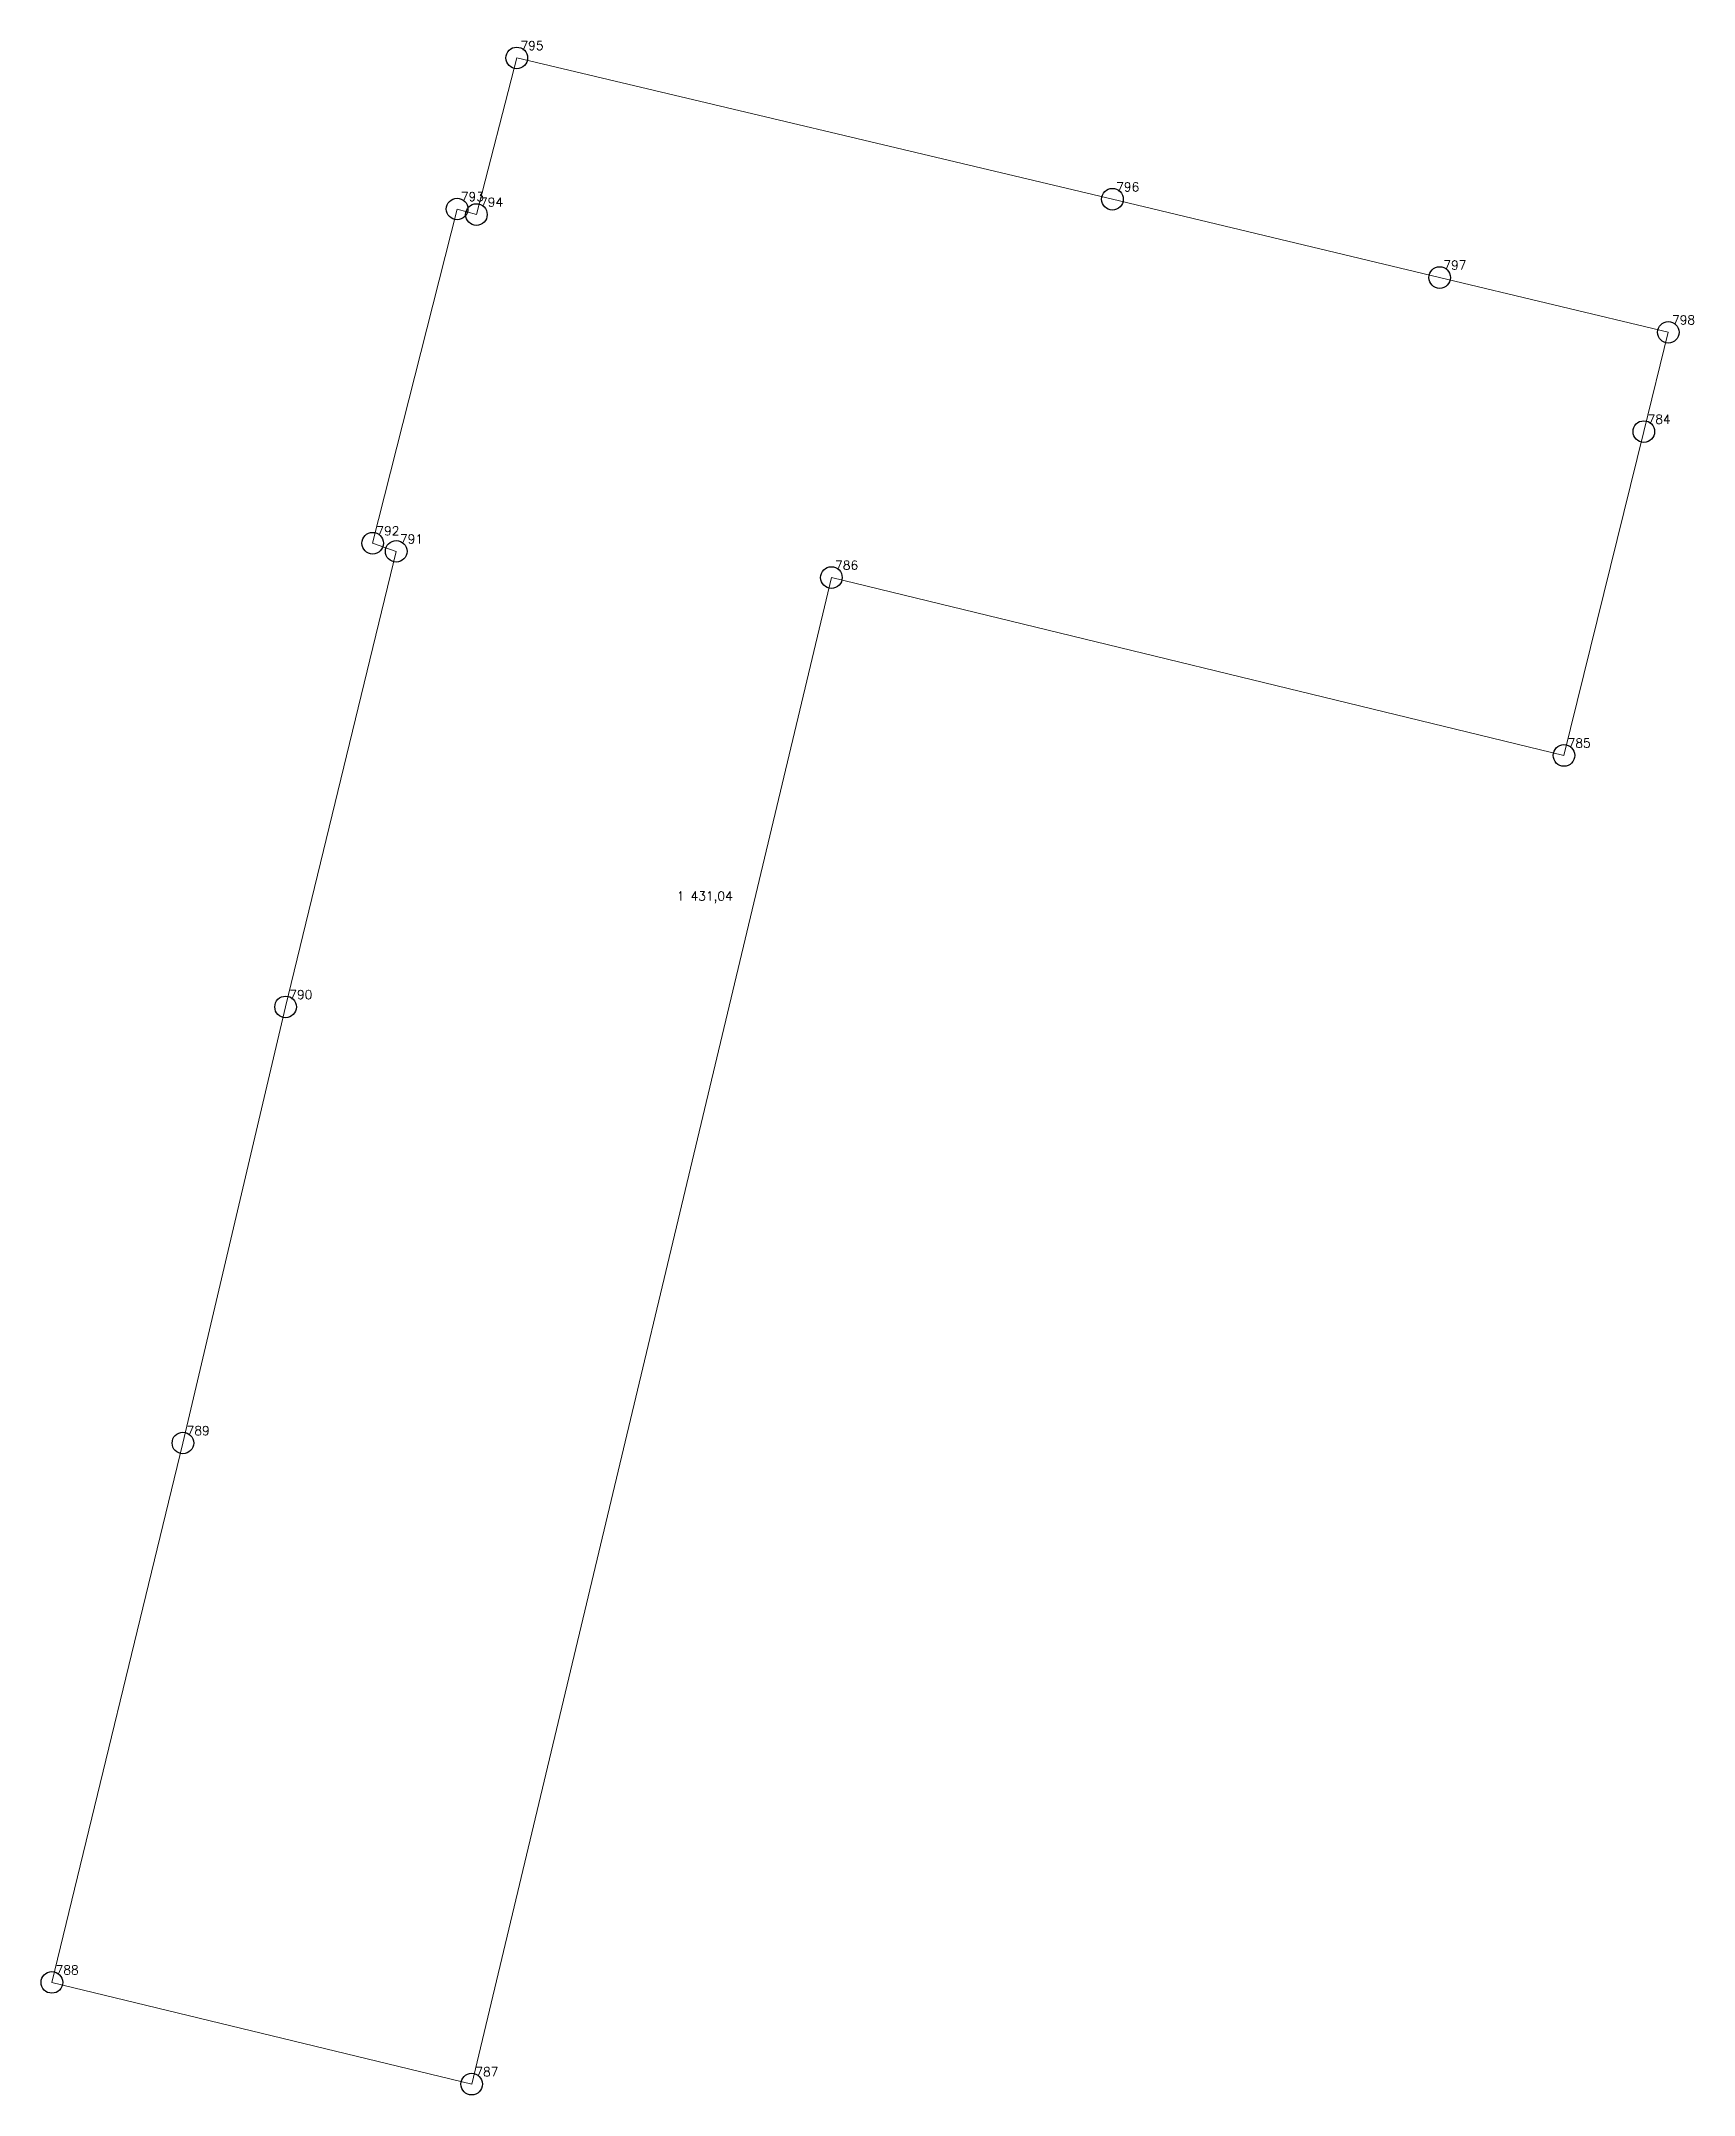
# Model space of a CAD drawing. Extents: x 1390459 to 1399082, y 355064 to 360767.
# Drawn here: x 1395697.7 to 1395755, y 359608.4 to 359679.6 of the extents above; entities that cross this region are included whole.
import ezdxf

# ---------------------------------------------------------------- set-up
doc = ezdxf.new("R2010")
doc.units = 0
doc.header["$PDMODE"] = 33
doc.header["$PDSIZE"] = 0.75
doc.layers.add('9 - ценная историческая застройка советский период', color=7, linetype='Continuous')
doc.styles.get("Standard").update_dxf_attribs({"font": 'simplex.shx'})

msp = doc.modelspace()

# ---------------------------------------------------------------- texts
at = {"layer": '9 - ценная историческая застройка советский период', "color": 7}
for s, p in [('795', (1395714.304, 359679.313)), ('796', (1395734.984, 359674.409)), ('793', (1395712.233, 359674.071)), ('794', (1395712.902, 359673.878)), ('797', (1395746.343, 359671.693)), ('798', (1395754.282, 359669.791)), ('784', (1395753.432, 359666.345)), ('792', (1395709.301, 359662.473)), ('791', (1395710.119, 359662.19)), ('786', (1395725.227, 359661.281)), ('785', (1395750.659, 359655.107)), ('1 431,04', (1395719.727, 359649.798)), ('1 431,04', (1395719.727, 359649.798)), ('790', (1395706.278, 359646.38)), ('789', (1395702.714, 359631.248)), ('788', (1395698.164, 359612.53)), ('787', (1395712.738, 359609))]:
    msp.add_text(s, height=0.3111, dxfattribs=at).set_placement(p)

# ---------------------------------------------------------------- linework, layer by layer
at = {"layer": '9 - ценная историческая застройка советский период', "color": 7, "lineweight": 20}
msp.add_lwpolyline([(1395753.303, 359666.071), (1395750.53, 359654.833), (1395725.098, 359661.007), (1395712.609, 359608.725), (1395698.035, 359612.256), (1395702.585, 359630.973), (1395706.149, 359646.106), (1395709.99, 359661.916), (1395709.172, 359662.199), (1395712.104, 359673.796), (1395712.773, 359673.603), (1395714.175, 359679.038), (1395734.854, 359674.135), (1395746.214, 359671.418), (1395754.153, 359669.517), (1395753.303, 359666.071)], close=True, dxfattribs=at)
msp.add_lwpolyline([(1395753.303, 359666.071), (1395750.53, 359654.833), (1395725.098, 359661.007), (1395712.609, 359608.725), (1395698.035, 359612.256), (1395702.585, 359630.973), (1395706.149, 359646.106), (1395709.99, 359661.916), (1395709.172, 359662.199), (1395712.104, 359673.796), (1395712.773, 359673.603), (1395714.175, 359679.038), (1395734.854, 359674.135), (1395746.214, 359671.418), (1395754.153, 359669.517), (1395753.303, 359666.071)], close=True, dxfattribs=at)
at = {"layer": '9 - ценная историческая застройка советский период'}
for p in [(1395714.175, 359679.038), (1395712.104, 359673.796), (1395712.773, 359673.603), (1395734.854, 359674.135), (1395746.214, 359671.418), (1395754.153, 359669.517), (1395753.303, 359666.071), (1395709.172, 359662.199), (1395709.99, 359661.916), (1395725.098, 359661.007), (1395750.53, 359654.833), (1395706.149, 359646.106), (1395702.585, 359630.973), (1395698.035, 359612.256), (1395712.609, 359608.725)]:
    msp.add_point(p, dxfattribs=at)

msp.set_redraw_order([(e.dxf.handle, doc.entitydb.next_handle()) for e in msp.query("TEXT MTEXT ATTDEF DIMENSION ARC_DIMENSION")])  # texts and dimensions are drawn at this point

doc.saveas('drawing.dxf')
